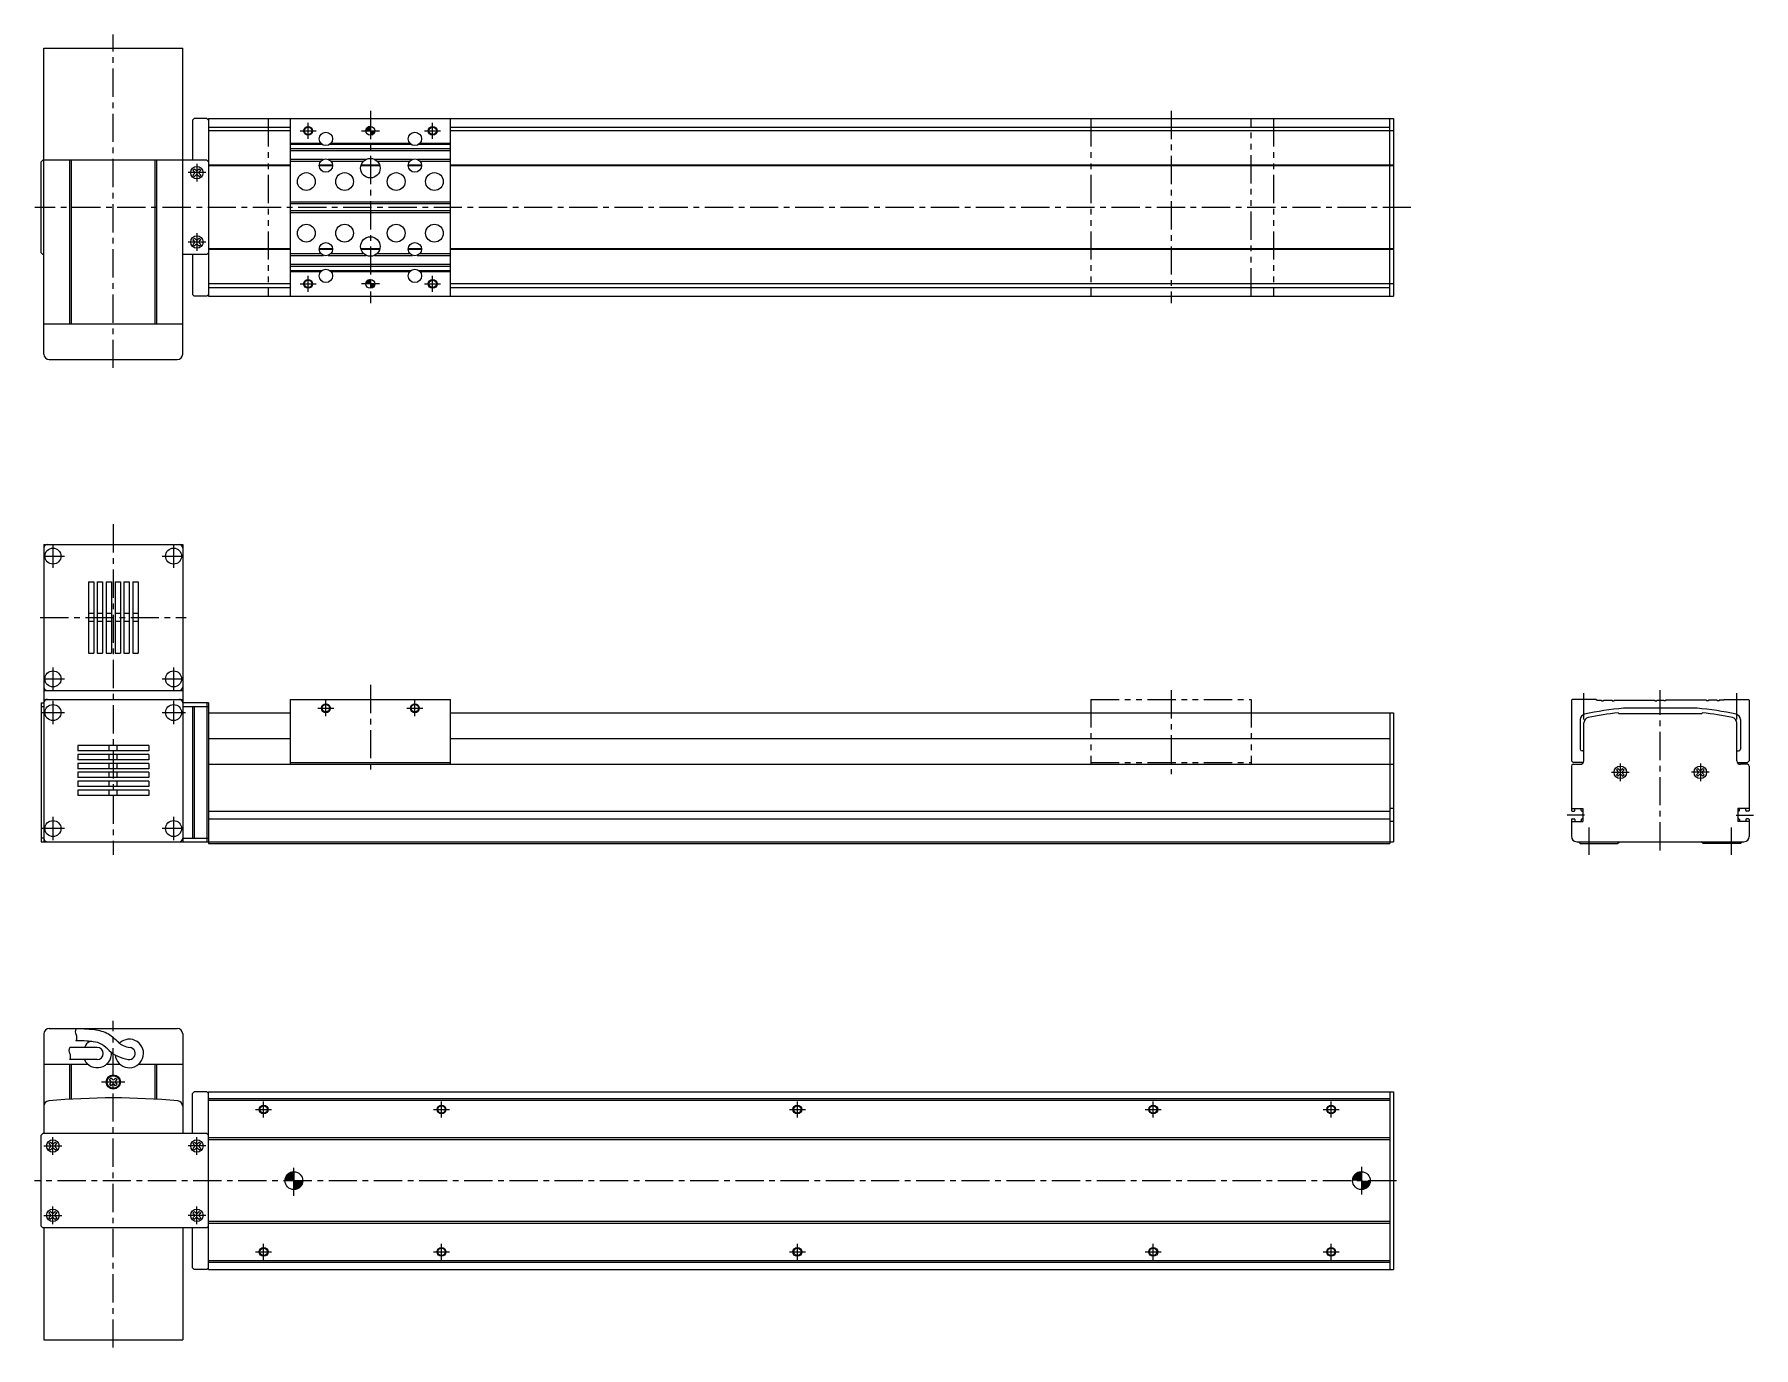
# Model space of a CAD drawing. Extents: x 0 to 1380, y -8 to 734.
# Drawn here: x 414 to 1380, y -4 to 734 of the extents above; entities that cross this region are included whole.
import ezdxf

# ---------------------------------------------------------------- set-up
doc = ezdxf.new("R2010")
doc.units = 0
doc.header["$LTSCALE"] = 0.5
doc.linetypes.add('CENTER', pattern=[50.8, 31.75, -6.35, 6.35, -6.35])
doc.linetypes.add('PHANTOM', pattern=[63.5, 31.75, -6.35, 6.35, -6.35, 6.35, -6.35])
for name, color, linetype in [('MSM_CENTER', 1, 'CENTER'), ('MSM_CONTINUOUS', 7, 'CONTINUOUS'), ('MSM_IMAGINARY', 6, 'PHANTOM'), ('MSM_NARROW', 5, 'CONTINUOUS')]:
    doc.layers.add(name, color=color, linetype=linetype)

# ---------------------------------------------------------------- blocks, each defined once
blk = doc.blocks.new('*U5')
at = {"layer": 'MSM_CONTINUOUS', "linetype": 'CONTINUOUS'}
for p, q in [((600.72, 680.75), (600.39, 679.5)), ((601.64, 681.67), (600.72, 680.75)), ((602.89, 682), (601.64, 681.67)), ((602.89, 681.67), (602.89, 682)), ((602.89, 681.67), (602.89, 680.75)), ((602.89, 680.75), (602.89, 679.5)), ((602.89, 679.5), (602.89, 678.25)), ((602.89, 678.25), (602.89, 677.33)), ((604.14, 677.33), (602.89, 677)), ((602.89, 677), (602.89, 677.33)), ((605.05, 678.25), (604.14, 677.33)), ((605.39, 679.5), (605.05, 678.25))]:
    blk.add_line(p, q, dxfattribs=at)
for points in [[(600.72, 680.75), (600.39, 679.5), (602.89, 679.5)], [(601.64, 681.67), (600.72, 680.75), (602.89, 680.75)], [(602.89, 682), (601.64, 681.67), (602.89, 681.67)], [(602.89, 679.5), (602.89, 678.25), (605.05, 678.25)], [(602.89, 678.25), (602.89, 677.33), (604.14, 677.33)]]:
    blk.add_solid(points, dxfattribs=at)
at = {"layer": 'MSM_CONTINUOUS', "linetype": 'CONTINUOUS', "extrusion": (0, 0, -1)}
for points in [[(-600.72, 680.75), (-602.89, 680.75), (-602.89, 679.5)], [(-601.64, 681.67), (-602.89, 681.67), (-602.89, 680.75)], [(-602.89, 679.5), (-605.39, 679.5), (-605.05, 678.25)], [(-602.89, 678.25), (-605.05, 678.25), (-604.14, 677.33)], [(-602.89, 677.33), (-604.14, 677.33), (-602.89, 677)]]:
    blk.add_solid(points, dxfattribs=at)
blk = doc.blocks.new('*U6')
at = {"layer": 'MSM_CONTINUOUS', "linetype": 'CONTINUOUS'}
for p, q in [((600.72, 594.75), (600.39, 593.5)), ((601.64, 595.67), (600.72, 594.75)), ((602.89, 596), (601.64, 595.67)), ((602.89, 595.67), (602.89, 596)), ((602.89, 595.67), (602.89, 594.75)), ((602.89, 594.75), (602.89, 593.5)), ((602.89, 593.5), (602.89, 592.25)), ((602.89, 592.25), (602.89, 591.33)), ((604.14, 591.33), (602.89, 591)), ((602.89, 591), (602.89, 591.33)), ((605.05, 592.25), (604.14, 591.33)), ((605.39, 593.5), (605.05, 592.25))]:
    blk.add_line(p, q, dxfattribs=at)
for points in [[(600.72, 594.75), (600.39, 593.5), (602.89, 593.5)], [(601.64, 595.67), (600.72, 594.75), (602.89, 594.75)], [(602.89, 596), (601.64, 595.67), (602.89, 595.67)], [(602.89, 593.5), (602.89, 592.25), (605.05, 592.25)], [(602.89, 592.25), (602.89, 591.33), (604.14, 591.33)]]:
    blk.add_solid(points, dxfattribs=at)
at = {"layer": 'MSM_CONTINUOUS', "linetype": 'CONTINUOUS', "extrusion": (0, 0, -1)}
for points in [[(-600.72, 594.75), (-602.89, 594.75), (-602.89, 593.5)], [(-601.64, 595.67), (-602.89, 595.67), (-602.89, 594.75)], [(-602.89, 593.5), (-605.39, 593.5), (-605.05, 592.25)], [(-602.89, 592.25), (-605.05, 592.25), (-604.14, 591.33)], [(-602.89, 591.33), (-604.14, 591.33), (-602.89, 591)]]:
    blk.add_solid(points, dxfattribs=at)
blk = doc.blocks.new('*U7')
at = {"layer": 'MSM_CONTINUOUS', "linetype": 'CONTINUOUS'}
for p, q in [((555.27, 91.41), (554.89, 89.5)), ((556.35, 93.04), (555.27, 91.41)), ((557.97, 94.12), (556.35, 93.04)), ((559.89, 94.5), (557.97, 94.12)), ((559.89, 94.12), (559.89, 94.5)), ((559.89, 94.12), (559.89, 93.04)), ((559.89, 93.04), (559.89, 91.41)), ((559.89, 91.41), (559.89, 89.5)), ((559.89, 89.5), (559.89, 87.59)), ((559.89, 87.59), (559.89, 85.96)), ((564.51, 87.59), (563.42, 85.96)), ((564.89, 89.5), (564.51, 87.59)), ((559.89, 85.96), (559.89, 84.88)), ((561.8, 84.88), (559.89, 84.5)), ((559.89, 84.5), (559.89, 84.88)), ((563.42, 85.96), (561.8, 84.88))]:
    blk.add_line(p, q, dxfattribs=at)
for points in [[(555.27, 91.41), (554.89, 89.5), (559.89, 89.5)], [(556.35, 93.04), (555.27, 91.41), (559.89, 91.41)], [(557.97, 94.12), (556.35, 93.04), (559.89, 93.04)], [(559.89, 94.5), (557.97, 94.12), (559.89, 94.12)], [(559.89, 89.5), (559.89, 87.59), (564.51, 87.59)], [(559.89, 87.59), (559.89, 85.96), (563.42, 85.96)], [(559.89, 85.96), (559.89, 84.88), (561.8, 84.88)]]:
    blk.add_solid(points, dxfattribs=at)
at = {"layer": 'MSM_CONTINUOUS', "linetype": 'CONTINUOUS', "extrusion": (0, 0, -1)}
for points in [[(-555.27, 91.41), (-559.89, 91.41), (-559.89, 89.5)], [(-556.35, 93.04), (-559.89, 93.04), (-559.89, 91.41)], [(-557.97, 94.12), (-559.89, 94.12), (-559.89, 93.04)], [(-559.89, 89.5), (-564.89, 89.5), (-564.51, 87.59)], [(-559.89, 87.59), (-564.51, 87.59), (-563.42, 85.96)], [(-559.89, 85.96), (-563.42, 85.96), (-561.8, 84.88)], [(-559.89, 84.88), (-561.8, 84.88), (-559.89, 84.5)]]:
    blk.add_solid(points, dxfattribs=at)
blk = doc.blocks.new('*U8')
at = {"layer": 'MSM_CONTINUOUS', "linetype": 'CONTINUOUS'}
for p, q in [((1155.27, 91.41), (1154.89, 89.5)), ((1156.35, 93.04), (1155.27, 91.41)), ((1157.97, 94.12), (1156.35, 93.04)), ((1159.89, 94.5), (1157.97, 94.12)), ((1159.89, 94.12), (1159.89, 94.5)), ((1159.89, 94.12), (1159.89, 93.04)), ((1159.89, 93.04), (1159.89, 91.41)), ((1159.89, 91.41), (1159.89, 89.5)), ((1159.89, 89.5), (1159.89, 87.59)), ((1159.89, 87.59), (1159.89, 85.96)), ((1164.51, 87.59), (1163.42, 85.96)), ((1164.89, 89.5), (1164.51, 87.59)), ((1159.89, 85.96), (1159.89, 84.88)), ((1161.8, 84.88), (1159.89, 84.5)), ((1159.89, 84.5), (1159.89, 84.88)), ((1163.42, 85.96), (1161.8, 84.88))]:
    blk.add_line(p, q, dxfattribs=at)
for points in [[(1155.27, 91.41), (1154.89, 89.5), (1159.89, 89.5)], [(1156.35, 93.04), (1155.27, 91.41), (1159.89, 91.41)], [(1157.97, 94.12), (1156.35, 93.04), (1159.89, 93.04)], [(1159.89, 94.5), (1157.97, 94.12), (1159.89, 94.12)], [(1159.89, 89.5), (1159.89, 87.59), (1164.51, 87.59)], [(1159.89, 87.59), (1159.89, 85.96), (1163.42, 85.96)], [(1159.89, 85.96), (1159.89, 84.88), (1161.8, 84.88)]]:
    blk.add_solid(points, dxfattribs=at)
at = {"layer": 'MSM_CONTINUOUS', "linetype": 'CONTINUOUS', "extrusion": (0, 0, -1)}
for points in [[(-1155.27, 91.41), (-1159.89, 91.41), (-1159.89, 89.5)], [(-1156.35, 93.04), (-1159.89, 93.04), (-1159.89, 91.41)], [(-1157.97, 94.12), (-1159.89, 94.12), (-1159.89, 93.04)], [(-1159.89, 89.5), (-1164.89, 89.5), (-1164.51, 87.59)], [(-1159.89, 87.59), (-1164.51, 87.59), (-1163.42, 85.96)], [(-1159.89, 85.96), (-1163.42, 85.96), (-1161.8, 84.88)], [(-1159.89, 84.88), (-1161.8, 84.88), (-1159.89, 84.5)]]:
    blk.add_solid(points, dxfattribs=at)

msp = doc.modelspace()

# ---------------------------------------------------------------- linework, layer by layer
at = {"layer": 'MSM_CENTER'}
for p, q in [((458.39, 546.26), (458.39, 733.71)), ((602.89, 690.79), (602.89, 582.59)), ((1052.89, 690.79), (1052.89, 582.59)), ((563.39, 679.5), (572.39, 679.5)), ((567.89, 675), (567.89, 684)), ((597.85, 679.5), (607.93, 679.5)), ((633.39, 679.5), (642.39, 679.5)), ((637.89, 675), (637.89, 684)), ((505.39, 661), (505.39, 651)), ((510.39, 656), (500.39, 656)), ((1187.74, 636.5), (414.3, 636.5)), ((505.39, 622), (505.39, 612)), ((510.39, 617), (500.39, 617)), ((563.39, 593.5), (572.39, 593.5)), ((567.89, 589), (567.89, 598)), ((607.93, 593.5), (597.85, 593.5)), ((633.39, 593.5), (642.39, 593.5)), ((637.89, 589), (637.89, 598)), ((458.39, 458.37), (458.39, 272.59)), ((424.49, 447), (424.49, 434)), ((492.29, 447), (492.29, 434)), ((419.39, 440.5), (430.99, 440.5)), ((485.79, 440.5), (497.39, 440.5)), ((417.39, 406), (499.39, 406)), ((424.49, 378), (424.49, 365)), ((492.29, 378), (492.29, 365)), ((419.39, 371.5), (430.99, 371.5)), ((485.79, 371.5), (497.39, 371.5)), ((602.89, 368.15), (602.89, 318.54)), ((424.49, 359.1), (424.49, 346.1)), ((492.29, 359.1), (492.29, 346.1)), ((577.89, 350.5), (577.89, 359.5)), ((627.89, 350.5), (627.89, 359.5)), ((1052.89, 365.2), (1052.89, 318.05)), ((1284.89, 348.74), (1284.89, 363.49)), ((1327.89, 275.08), (1327.89, 365.19)), ((1370.89, 348.74), (1370.89, 363.49)), ((417.89, 352.6), (430.99, 352.6)), ((485.79, 352.6), (499.03, 352.6)), ((573.39, 355), (582.39, 355)), ((623.39, 355), (632.39, 355)), ((1300.39, 319), (1310.39, 319)), ((1305.39, 324), (1305.39, 314)), ((1355.39, 319), (1345.39, 319)), ((1350.39, 324), (1350.39, 314)), ((424.49, 293.9), (424.49, 280.9)), ((492.29, 293.9), (492.29, 280.9)), ((1285.3, 295), (1275.45, 295)), ((1370.47, 295), (1380.32, 295)), ((430.99, 287.4), (417.89, 287.4)), ((497.39, 287.4), (485.79, 287.4)), ((1287.89, 272.68), (1287.89, 288.07)), ((1367.89, 272.68), (1367.89, 288.07)), ((458.39, -4.31), (458.39, 179.31)), ((451.85, 145), (464.93, 145)), ((538.39, 129.5), (547.39, 129.5)), ((542.89, 125), (542.89, 134)), ((638.39, 129.5), (647.39, 129.5)), ((642.89, 125), (642.89, 134)), ((838.39, 129.5), (847.39, 129.5)), ((842.89, 125), (842.89, 134)), ((1038.39, 129.5), (1047.39, 129.5)), ((1042.89, 125), (1042.89, 134)), ((1138.39, 129.5), (1147.39, 129.5)), ((1142.89, 125), (1142.89, 134)), ((419.39, 109), (429.39, 109)), ((424.39, 104), (424.39, 114)), ((510.39, 109), (500.39, 109)), ((505.39, 104), (505.39, 114)), ((559.89, 80.94), (559.89, 98.06)), ((1159.89, 97.3), (1159.89, 81.7)), ((1179.54, 89.5), (414.05, 89.5)), ((419.39, 70), (429.39, 70)), ((424.39, 65), (424.39, 75)), ((510.39, 70), (500.39, 70)), ((505.39, 65), (505.39, 75)), ((538.39, 49.5), (547.39, 49.5)), ((542.89, 45), (542.89, 54)), ((638.39, 49.5), (647.39, 49.5)), ((642.89, 45), (642.89, 54)), ((838.39, 49.5), (847.39, 49.5)), ((842.89, 45), (842.89, 54)), ((1038.39, 49.5), (1047.39, 49.5)), ((1042.89, 45), (1042.89, 54)), ((1138.39, 49.5), (1147.39, 49.5)), ((1142.89, 45), (1142.89, 54))]:
    msp.add_line(p, q, dxfattribs=at)
at = {"layer": 'MSM_CONTINUOUS'}
for p, q in [((419.39, 726), (497.39, 726)), ((419.39, 554), (419.39, 726)), ((497.39, 554), (497.39, 726)), ((502.89, 685.5), (503.89, 686.5)), ((510.89, 686.5), (503.89, 686.5)), ((510.89, 686.5), (511.89, 685.5)), ((511.89, 686.5), (1177.89, 686.5)), ((511.89, 686.5), (511.89, 586.5)), ((557.89, 686.5), (557.89, 586.5)), ((647.89, 586.5), (647.89, 686.5)), ((1175.89, 586.5), (1175.89, 686.5)), ((1177.89, 686.5), (1177.89, 586.5)), ((502.89, 685.5), (502.89, 663)), ((511.89, 681.5), (557.89, 681.5)), ((557.89, 679.5), (511.89, 679.5)), ((647.89, 681.5), (1175.89, 681.5)), ((1177.89, 679.5), (647.89, 679.5)), ((557.89, 672.5), (575.09, 672.5)), ((557.89, 672), (575.64, 672)), ((557.89, 669.5), (647.89, 669.5)), ((557.89, 668.5), (647.89, 668.5)), ((580.14, 672), (625.64, 672)), ((580.68, 672.5), (625.09, 672.5)), ((630.14, 672), (647.89, 672)), ((630.68, 672.5), (647.89, 672.5)), ((418.89, 663), (417.89, 662)), ((417.89, 611), (417.89, 662)), ((510.89, 663), (418.89, 663)), ((433.89, 571), (433.89, 663)), ((434.89, 571), (434.89, 663)), ((481.89, 571), (481.89, 663)), ((482.89, 571), (482.89, 663)), ((503.19, 657.33), (504.06, 658.19)), ((503.19, 657.33), (504.1, 656.42)), ((504.06, 658.19), (504.97, 657.28)), ((506.72, 658.19), (505.81, 657.28)), ((507.58, 657.33), (506.67, 656.42)), ((506.72, 658.19), (507.58, 657.33)), ((510.89, 663), (511.89, 662)), ((557.89, 660.2), (511.89, 660.2)), ((557.89, 659.8), (511.89, 659.8)), ((557.89, 663.5), (576.54, 663.5)), ((557.89, 662.5), (575.09, 662.5)), ((581.63, 660.2), (574.14, 660.2)), ((581.63, 659.8), (574.14, 659.8)), ((579.23, 663.5), (600.59, 663.5)), ((580.68, 662.5), (599.11, 662.5)), ((608.23, 659.8), (597.54, 659.8)), ((608.12, 660.2), (597.66, 660.2)), ((605.18, 663.5), (626.54, 663.5)), ((606.66, 662.5), (625.09, 662.5)), ((631.63, 660.2), (624.14, 660.2)), ((631.63, 659.8), (624.14, 659.8)), ((629.23, 663.5), (647.89, 663.5)), ((630.68, 662.5), (647.89, 662.5)), ((1177.89, 660.2), (647.89, 660.2)), ((1177.89, 659.8), (647.89, 659.8)), ((504.1, 655.58), (503.19, 654.67)), ((503.19, 654.67), (504.06, 653.81)), ((504.97, 654.72), (504.06, 653.81)), ((505.81, 654.72), (506.72, 653.81)), ((506.67, 655.58), (507.58, 654.67)), ((506.72, 653.81), (507.58, 654.67)), ((647.89, 639.5), (557.89, 639.5)), ((647.89, 638.5), (557.89, 638.5)), ((647.89, 634.5), (557.89, 634.5)), ((647.89, 633.5), (557.89, 633.5)), ((503.19, 618.33), (504.06, 619.19)), ((504.06, 619.19), (504.97, 618.28)), ((506.72, 619.19), (505.81, 618.28)), ((506.72, 619.19), (507.58, 618.33)), ((418.89, 610), (417.89, 611)), ((419.39, 610), (418.89, 610)), ((510.89, 610), (497.39, 610)), ((502.89, 610), (502.89, 587.5)), ((503.19, 618.33), (504.1, 617.42)), ((504.1, 616.58), (503.19, 615.67)), ((503.19, 615.67), (504.06, 614.81)), ((504.97, 615.72), (504.06, 614.81)), ((505.81, 615.72), (506.72, 614.81)), ((507.58, 618.33), (506.67, 617.42)), ((506.67, 616.58), (507.58, 615.67)), ((506.72, 614.81), (507.58, 615.67)), ((510.89, 610), (511.89, 611)), ((557.89, 613.2), (511.89, 613.2)), ((557.89, 612.8), (511.89, 612.8)), ((557.89, 610.5), (575.09, 610.5)), ((557.89, 609.5), (576.54, 609.5)), ((581.63, 613.2), (574.14, 613.2)), ((581.63, 612.8), (574.14, 612.8)), ((579.23, 609.5), (600.59, 609.5)), ((580.68, 610.5), (599.11, 610.5)), ((608.23, 613.2), (597.54, 613.2)), ((608.12, 612.8), (597.66, 612.8)), ((605.18, 609.5), (626.54, 609.5)), ((606.66, 610.5), (625.09, 610.5)), ((631.63, 613.2), (624.14, 613.2)), ((631.63, 612.8), (624.14, 612.8)), ((629.23, 609.5), (647.89, 609.5)), ((630.68, 610.5), (647.89, 610.5)), ((1177.89, 613.2), (647.89, 613.2)), ((1177.89, 612.8), (647.89, 612.8)), ((557.89, 604.5), (647.89, 604.5)), ((557.89, 603.5), (647.89, 603.5)), ((557.89, 601), (575.64, 601)), ((557.89, 600.5), (575.09, 600.5)), ((580.14, 601), (625.64, 601)), ((580.68, 600.5), (625.09, 600.5)), ((630.14, 601), (647.89, 601)), ((630.68, 600.5), (647.89, 600.5)), ((557.89, 593.5), (511.89, 593.5)), ((511.89, 591.5), (557.89, 591.5)), ((1177.89, 593.5), (647.89, 593.5)), ((647.89, 591.5), (1175.89, 591.5)), ((503.89, 586.5), (502.89, 587.5)), ((510.89, 586.5), (503.89, 586.5)), ((511.89, 587.5), (510.89, 586.5)), ((511.89, 586.5), (1177.89, 586.5)), ((419.39, 571), (497.39, 571)), ((422.39, 551), (494.39, 551)), ((419.39, 447), (497.39, 447)), ((419.39, 447), (419.39, 280)), ((497.39, 447), (497.39, 280)), ((444.39, 426), (444.39, 386)), ((444.39, 426), (447.39, 426)), ((447.39, 426), (447.39, 386)), ((449.39, 426), (449.39, 386)), ((449.39, 426), (452.39, 426)), ((452.39, 426), (452.39, 386)), ((454.39, 426), (454.39, 386)), ((454.39, 426), (457.39, 426)), ((457.39, 426), (457.39, 386)), ((459.39, 426), (459.39, 386)), ((459.39, 426), (462.39, 426)), ((462.39, 426), (462.39, 386)), ((464.39, 426), (464.39, 386)), ((464.39, 426), (467.39, 426)), ((467.39, 426), (467.39, 386)), ((469.39, 426), (469.39, 386)), ((469.39, 426), (472.39, 426)), ((472.39, 426), (472.39, 386)), ((447.39, 408.25), (444.39, 408.25)), ((452.39, 408.25), (449.39, 408.25)), ((457.39, 408.25), (454.39, 408.25)), ((462.39, 408.25), (459.39, 408.25)), ((467.39, 408.25), (464.39, 408.25)), ((472.39, 408.25), (469.39, 408.25)), ((447.39, 403.75), (444.39, 403.75)), ((452.39, 403.75), (449.39, 403.75)), ((457.39, 403.75), (454.39, 403.75)), ((462.39, 403.75), (459.39, 403.75)), ((467.39, 403.75), (464.39, 403.75)), ((472.39, 403.75), (469.39, 403.75)), ((444.39, 386), (447.39, 386)), ((449.39, 386), (452.39, 386)), ((454.39, 386), (457.39, 386)), ((459.39, 386), (462.39, 386)), ((464.39, 386), (467.39, 386)), ((469.39, 386), (472.39, 386)), ((417.89, 358), (417.89, 280)), ((417.89, 358), (419.39, 358)), ((419.39, 365), (497.39, 365)), ((419.39, 360), (497.39, 360)), ((511.89, 358), (497.39, 358)), ((510.89, 358), (510.89, 280)), ((511.89, 358), (511.89, 279)), ((557.89, 360), (557.89, 323.5)), ((557.89, 360), (647.89, 360)), ((647.89, 323.5), (647.89, 360)), ((1277.89, 359.5), (1278.39, 360)), ((1277.89, 359.5), (1277.89, 325.5)), ((1291.89, 360), (1278.39, 360)), ((1291.89, 360), (1292.39, 359.5)), ((1292.39, 359.5), (1294.89, 359.5)), ((1294.89, 359.5), (1294.89, 359.2)), ((1294.89, 359.2), (1295.89, 359.2)), ((1295.89, 359.5), (1300.89, 359.5)), ((1295.89, 359.5), (1295.89, 359.2)), ((1300.89, 359.5), (1300.89, 359.2)), ((1300.89, 359.2), (1301.89, 359.2)), ((1301.89, 359.5), (1324.89, 359.5)), ((1301.89, 359.5), (1301.89, 359.2)), ((1324.89, 359.5), (1324.89, 359.2)), ((1324.89, 359.2), (1325.89, 359.2)), ((1325.89, 359.5), (1325.89, 359.2)), ((1325.89, 359.5), (1329.89, 359.5)), ((1329.89, 359.5), (1329.89, 359.2)), ((1330.89, 359.2), (1329.89, 359.2)), ((1353.89, 359.5), (1330.89, 359.5)), ((1330.89, 359.5), (1330.89, 359.2)), ((1353.89, 359.5), (1353.89, 359.2)), ((1354.89, 359.2), (1353.89, 359.2)), ((1359.89, 359.5), (1354.89, 359.5)), ((1354.89, 359.5), (1354.89, 359.2)), ((1359.89, 359.5), (1359.89, 359.2)), ((1360.89, 359.2), (1359.89, 359.2)), ((1360.89, 359.5), (1360.89, 359.2)), ((1363.39, 359.5), (1360.89, 359.5)), ((1363.89, 360), (1363.39, 359.5)), ((1363.89, 360), (1377.39, 360)), ((1377.89, 359.5), (1377.39, 360)), ((1377.89, 359.5), (1377.89, 325.5)), ((417.89, 356), (419.39, 356)), ((497.39, 356), (511.89, 356)), ((502.89, 356), (502.89, 282)), ((503.89, 356), (503.89, 282)), ((511.89, 352.5), (557.89, 352.5)), ((647.89, 352.5), (1177.89, 352.5)), ((1175.89, 352.5), (1175.89, 279)), ((1177.89, 352.5), (1177.89, 280)), ((1282.89, 348.67), (1282.89, 332)), ((1304.58, 352.1), (1304.18, 352.5)), ((1304.58, 352.1), (1351.19, 352.1)), ((1348.52, 355), (1307.25, 355)), ((1351.19, 352.1), (1351.59, 352.5)), ((1372.89, 348.67), (1372.89, 332)), ((1284.89, 325.5), (1284.89, 346.81)), ((1370.89, 325.5), (1370.89, 346.81)), ((478.39, 334), (438.39, 334)), ((438.39, 334), (438.39, 331)), ((478.39, 331), (438.39, 331)), ((478.39, 329), (438.39, 329)), ((438.39, 329), (438.39, 326)), ((456.14, 331), (456.14, 334)), ((456.14, 326), (456.14, 329)), ((460.64, 331), (460.64, 334)), ((460.64, 326), (460.64, 329)), ((478.39, 334), (478.39, 331)), ((478.39, 329), (478.39, 326)), ((511.89, 338), (557.89, 338)), ((647.89, 338), (1175.89, 338)), ((1284.89, 331), (1283.89, 331)), ((1370.89, 331), (1371.89, 331)), ((478.39, 326), (438.39, 326)), ((478.39, 324), (438.39, 324)), ((438.39, 324), (438.39, 321)), ((478.39, 321), (438.39, 321)), ((478.39, 319), (438.39, 319)), ((438.39, 319), (438.39, 316)), ((456.14, 321), (456.14, 324)), ((456.14, 316), (456.14, 319)), ((460.64, 321), (460.64, 324)), ((460.64, 316), (460.64, 319)), ((478.39, 324), (478.39, 321)), ((478.39, 319), (478.39, 316)), ((511.89, 323.5), (1177.89, 323.5)), ((557.89, 324.5), (647.89, 324.5)), ((1277.89, 325.5), (1278.89, 324.5)), ((1277.89, 322.5), (1277.89, 297.55)), ((1284.62, 324.5), (1278.89, 324.5)), ((1278.89, 323.5), (1282.89, 323.5)), ((1303.19, 320.33), (1304.06, 321.19)), ((1303.19, 320.33), (1304.1, 319.42)), ((1304.06, 321.19), (1304.97, 320.28)), ((1306.72, 321.19), (1305.81, 320.28)), ((1307.58, 320.33), (1306.67, 319.42)), ((1306.72, 321.19), (1307.58, 320.33)), ((1349.06, 321.19), (1348.19, 320.33)), ((1348.19, 320.33), (1349.1, 319.42)), ((1349.06, 321.19), (1349.97, 320.28)), ((1351.72, 321.19), (1350.81, 320.28)), ((1352.58, 320.33), (1351.67, 319.42)), ((1352.58, 320.33), (1351.72, 321.19)), ((1371.15, 324.5), (1376.89, 324.5)), ((1376.89, 323.5), (1372.89, 323.5)), ((1377.89, 325.5), (1376.89, 324.5)), ((1377.89, 322.5), (1377.89, 297.55)), ((478.39, 316), (438.39, 316)), ((478.39, 314), (438.39, 314)), ((438.39, 314), (438.39, 311)), ((478.39, 311), (438.39, 311)), ((456.14, 311), (456.14, 314)), ((460.64, 311), (460.64, 314)), ((478.39, 314), (478.39, 311)), ((1304.1, 318.58), (1303.19, 317.67)), ((1303.19, 317.67), (1304.06, 316.81)), ((1304.97, 317.72), (1304.06, 316.81)), ((1305.81, 317.72), (1306.72, 316.81)), ((1306.67, 318.58), (1307.58, 317.67)), ((1306.72, 316.81), (1307.58, 317.67)), ((1349.1, 318.58), (1348.19, 317.67)), ((1349.06, 316.81), (1348.19, 317.67)), ((1349.97, 317.72), (1349.06, 316.81)), ((1350.81, 317.72), (1351.72, 316.81)), ((1351.67, 318.58), (1352.58, 317.67)), ((1352.58, 317.67), (1351.72, 316.81)), ((478.39, 309), (438.39, 309)), ((438.39, 309), (438.39, 306)), ((478.39, 306), (438.39, 306)), ((456.14, 306), (456.14, 309)), ((460.64, 306), (460.64, 309)), ((478.39, 309), (478.39, 306)), ((511.89, 297.15), (1175.89, 297.15)), ((511.89, 292.85), (1175.89, 292.85)), ((1177.89, 298.65), (1175.89, 298.65)), ((1177.89, 291.35), (1175.89, 291.35)), ((1277.89, 298.65), (1284.39, 298.65)), ((1277.89, 292.45), (1277.89, 283)), ((1277.89, 291.35), (1284.39, 291.35)), ((1278.29, 297.15), (1279.49, 297.15)), ((1278.29, 292.85), (1279.49, 292.85)), ((1279.89, 297.55), (1279.89, 298.25)), ((1279.89, 292.45), (1279.89, 291.75)), ((1283.39, 297.55), (1283.39, 298.25)), ((1283.39, 292.45), (1283.39, 291.75)), ((1283.79, 297.15), (1283.99, 297.15)), ((1283.79, 292.85), (1283.99, 292.85)), ((1284.39, 298.65), (1284.39, 291.35)), ((1371.39, 298.65), (1371.39, 291.35)), ((1377.89, 298.65), (1371.39, 298.65)), ((1377.89, 291.35), (1371.39, 291.35)), ((1371.99, 297.15), (1371.79, 297.15)), ((1371.99, 292.85), (1371.79, 292.85)), ((1372.39, 297.55), (1372.39, 298.25)), ((1372.39, 292.45), (1372.39, 291.75)), ((1375.89, 297.55), (1375.89, 298.25)), ((1375.89, 292.45), (1375.89, 291.75)), ((1377.49, 297.15), (1376.29, 297.15)), ((1377.49, 292.85), (1376.29, 292.85)), ((1377.89, 292.45), (1377.89, 283)), ((419.39, 282), (417.89, 282)), ((497.39, 282), (511.89, 282)), ((417.89, 280), (1177.89, 280)), ((511.89, 279), (1175.89, 279)), ((1280.89, 280), (1374.89, 280)), ((1281.89, 280), (1282.89, 279)), ((1282.89, 279), (1303.89, 279)), ((1303.89, 279), (1304.89, 280)), ((1351.89, 279), (1350.89, 280)), ((1372.89, 279), (1351.89, 279)), ((1373.89, 280), (1372.89, 279)), ((422.39, 175), (494.39, 175)), ((419.39, 172), (419.39, 116)), ((449.39, 164.4), (433.89, 164.4)), ((497.39, 172), (497.39, 116)), ((419.39, 155), (444.09, 155)), ((449.39, 157.6), (433.89, 157.6)), ((433.89, 135.25), (433.89, 155)), ((434.89, 135.31), (434.89, 155)), ((443.64, 155.44), (443.64, 155)), ((454.68, 155), (462.09, 155)), ((455.14, 155.44), (455.14, 155)), ((461.64, 155.44), (461.64, 155)), ((472.68, 155), (497.39, 155)), ((473.14, 155.44), (473.14, 155)), ((481.89, 135.31), (481.89, 155)), ((482.89, 135.25), (482.89, 155)), ((457.06, 147.19), (456.19, 146.33)), ((457.1, 145.42), (456.19, 146.33)), ((457.97, 146.28), (457.06, 147.19)), ((459.72, 147.19), (458.81, 146.28)), ((460.58, 146.33), (459.67, 145.42)), ((459.72, 147.19), (460.58, 146.33)), ((457.1, 144.58), (456.19, 143.67)), ((456.19, 143.67), (457.06, 142.81)), ((457.97, 143.72), (457.06, 142.81)), ((459.72, 142.81), (458.81, 143.72)), ((460.58, 143.67), (459.67, 144.58)), ((460.58, 143.67), (459.72, 142.81)), ((503.89, 139.5), (502.89, 138.5)), ((502.89, 116), (502.89, 138.5)), ((510.89, 139.5), (503.89, 139.5)), ((510.89, 139.5), (511.89, 138.5)), ((511.89, 139.5), (1177.89, 139.5)), ((511.89, 39.5), (511.89, 139.5)), ((1175.89, 135.5), (511.89, 135.5)), ((1175.89, 139.5), (1175.89, 39.5)), ((1177.89, 139.5), (1177.89, 39.5)), ((1175.89, 134.5), (511.89, 134.5)), ((417.89, 115), (418.89, 116)), ((510.89, 116), (418.89, 116)), ((510.89, 116), (511.89, 115)), ((417.89, 64), (417.89, 115)), ((422.19, 110.33), (423.06, 111.19)), ((422.19, 110.33), (423.1, 109.42)), ((423.1, 108.58), (422.19, 107.67)), ((422.19, 107.67), (423.06, 106.81)), ((423.06, 111.19), (423.97, 110.28)), ((423.97, 107.72), (423.06, 106.81)), ((425.72, 111.19), (424.81, 110.28)), ((424.81, 107.72), (425.72, 106.81)), ((426.58, 110.33), (425.67, 109.42)), ((425.67, 108.58), (426.58, 107.67)), ((425.72, 111.19), (426.58, 110.33)), ((425.72, 106.81), (426.58, 107.67)), ((503.19, 110.33), (504.06, 111.19)), ((503.19, 110.33), (504.1, 109.42)), ((504.1, 108.58), (503.19, 107.67)), ((503.19, 107.67), (504.06, 106.81)), ((504.06, 111.19), (504.97, 110.28)), ((504.97, 107.72), (504.06, 106.81)), ((506.72, 111.19), (505.81, 110.28)), ((505.81, 107.72), (506.72, 106.81)), ((507.58, 110.33), (506.67, 109.42)), ((506.67, 108.58), (507.58, 107.67)), ((506.72, 111.19), (507.58, 110.33)), ((506.72, 106.81), (507.58, 107.67)), ((1175.89, 113.5), (511.89, 113.5)), ((1175.89, 112.5), (511.89, 112.5)), ((422.19, 71.33), (423.06, 72.19)), ((422.19, 71.33), (423.1, 70.42)), ((423.1, 69.58), (422.19, 68.67)), ((422.19, 68.67), (423.06, 67.81)), ((423.06, 72.19), (423.97, 71.28)), ((423.97, 68.72), (423.06, 67.81)), ((425.72, 72.19), (424.81, 71.28)), ((424.81, 68.72), (425.72, 67.81)), ((426.58, 71.33), (425.67, 70.42)), ((425.67, 69.58), (426.58, 68.67)), ((425.72, 72.19), (426.58, 71.33)), ((425.72, 67.81), (426.58, 68.67)), ((503.19, 71.33), (504.06, 72.19)), ((503.19, 71.33), (504.1, 70.42)), ((504.1, 69.58), (503.19, 68.67)), ((503.19, 68.67), (504.06, 67.81)), ((504.06, 72.19), (504.97, 71.28)), ((504.97, 68.72), (504.06, 67.81)), ((506.72, 72.19), (505.81, 71.28)), ((505.81, 68.72), (506.72, 67.81)), ((507.58, 71.33), (506.67, 70.42)), ((506.67, 69.58), (507.58, 68.67)), ((506.72, 72.19), (507.58, 71.33)), ((506.72, 67.81), (507.58, 68.67)), ((417.89, 64), (418.89, 63)), ((510.89, 63), (418.89, 63)), ((419.39, 63), (419.39, 0)), ((497.39, 63), (497.39, 0)), ((502.89, 40.5), (502.89, 63)), ((511.89, 64), (510.89, 63)), ((1175.89, 66.5), (511.89, 66.5)), ((1175.89, 65.5), (511.89, 65.5)), ((503.89, 39.5), (502.89, 40.5)), ((510.89, 39.5), (503.89, 39.5)), ((510.89, 39.5), (511.89, 40.5)), ((1175.89, 44.5), (511.89, 44.5)), ((1175.89, 43.5), (511.89, 43.5)), ((511.89, 39.5), (1177.89, 39.5)), ((419.39, 0), (497.39, 0))]:
    msp.add_line(p, q, dxfattribs=at)
for centre, radius in [((567.89, 679.5), 2.07), ((577.89, 675), 3.75), ((602.89, 679.5), 2.5), ((627.89, 675), 3.75), ((637.89, 679.5), 2.07), ((505.39, 656), 3.5), ((577.89, 660), 3.75), ((602.89, 658.5), 5.5), ((627.89, 660), 3.75), ((566.89, 651), 5), ((588.39, 651), 5), ((617.39, 651), 5), ((638.89, 651), 5), ((505.39, 617), 3.5), ((566.89, 622), 5), ((588.39, 622), 5), ((602.89, 614.5), 5.5), ((617.39, 622), 5), ((638.89, 622), 5), ((577.89, 613), 3.75), ((627.89, 613), 3.75), ((577.89, 598), 3.75), ((627.89, 598), 3.75), ((567.89, 593.5), 2.07), ((602.89, 593.5), 2.5), ((637.89, 593.5), 2.07), ((424.49, 440.5), 4.5), ((492.29, 440.5), 4.5), ((424.49, 371.5), 4.5), ((492.29, 371.5), 4.5), ((424.49, 352.6), 4.5), ((492.29, 352.6), 4.5), ((577.89, 355), 2.07), ((627.89, 355), 2.07), ((1305.39, 319), 3.5), ((1350.39, 319), 3.5), ((424.49, 287.4), 4.5), ((492.29, 287.4), 4.5), ((458.39, 145), 4), ((458.39, 145), 3.5), ((542.89, 129.5), 2.07), ((642.89, 129.5), 2.07), ((842.89, 129.5), 2.07), ((1042.89, 129.5), 2.07), ((1142.89, 129.5), 2.07), ((424.39, 109), 3.5), ((505.39, 109), 3.5), ((559.89, 89.5), 5), ((1159.89, 89.5), 5), ((424.39, 70), 3.5), ((505.39, 70), 3.5), ((542.89, 49.5), 2.07), ((642.89, 49.5), 2.07), ((842.89, 49.5), 2.07), ((1042.89, 49.5), 2.07), ((1142.89, 49.5), 2.07)]:
    msp.add_circle(centre, radius, dxfattribs=at)
for centre, radius, start, end in [((505.39, 657.7), 0.593, 225.00885, 314.99484), ((503.68, 656), 0.593, 315.00875, 44.99932), ((505.39, 654.3), 0.593, 44.99625, 134.99555), ((507.09, 656), 0.593, 135.00096, 224.99535), ((503.68, 617), 0.593, 315.00875, 44.99932), ((505.39, 618.7), 0.593, 225.00885, 314.99484), ((505.39, 615.3), 0.593, 44.99625, 134.99555), ((507.09, 617), 0.593, 135.00096, 224.99535), ((422.39, 554), 3, 180, 270), ((494.39, 554), 3, 270, 0), ((421.39, 445), 2, 90, 180), ((495.39, 445), 2, 0, 90), ((421.39, 367), 2, 180, 270), ((421.39, 358), 2, 90, 180), ((495.39, 367), 2, 270, 0), ((495.39, 358), 2, 0, 90), ((1285.89, 348.67), 3, 102.66176, 180), ((1287.89, 346.81), 3, 101.71513, 180), ((1321.29, 191.1), 164.5, 94.89511, 102.66176), ((1327.89, 153.91), 200, 96.80633, 101.71513), ((1334.49, 191.1), 164.5, 77.33824, 85.10489), ((1327.89, 153.91), 200, 78.28487, 83.19367), ((1367.89, 346.81), 3, 0, 78.28487), ((1369.89, 348.67), 3, 0, 77.33824), ((1283.89, 332), 1, 180, 270), ((1371.89, 332), 1, 270, 0), ((1278.89, 322.5), 1, 90, 180), ((1282.89, 325.5), 2, 270, 0), ((1303.68, 319), 0.593, 315.00875, 44.99932), ((1305.39, 320.7), 0.593, 225.00885, 314.99484), ((1307.09, 319), 0.593, 135.00096, 224.99535), ((1348.68, 319), 0.593, 315.00465, 44.99904), ((1350.39, 320.7), 0.593, 225.00516, 314.99115), ((1352.09, 319), 0.593, 135.00068, 224.99125), ((1372.89, 325.5), 2, 180, 270), ((1376.89, 322.5), 1, 0, 90), ((1305.39, 317.3), 0.593, 44.99625, 134.99555), ((1350.39, 317.3), 0.593, 45.00445, 135.00375), ((1278.29, 297.55), 0.4, 180, 270), ((1278.29, 292.45), 0.4, 90, 180), ((1279.49, 297.55), 0.4, 270, 0), ((1279.49, 292.45), 0.4, 0, 90), ((1280.29, 298.25), 0.4, 90, 180), ((1280.29, 291.75), 0.4, 180, 270), ((1282.99, 298.25), 0.4, 0, 90), ((1282.99, 291.75), 0.4, 270, 0), ((1283.79, 297.55), 0.4, 180, 270), ((1283.79, 292.45), 0.4, 90, 180), ((1283.99, 296.75), 0.4, 0, 90), ((1283.99, 293.25), 0.4, 270, 0), ((1371.79, 296.75), 0.4, 90, 180), ((1371.79, 293.25), 0.4, 180, 270), ((1371.99, 297.55), 0.4, 270, 0), ((1371.99, 292.45), 0.4, 0, 90), ((1372.79, 298.25), 0.4, 90, 180), ((1372.79, 291.75), 0.4, 180, 270), ((1375.49, 298.25), 0.4, 0, 90), ((1375.49, 291.75), 0.4, 270, 0), ((1376.29, 297.55), 0.4, 180, 270), ((1376.29, 292.45), 0.4, 90, 180), ((1377.49, 297.55), 0.4, 270, 0), ((1377.49, 292.45), 0.4, 0, 90), ((421.39, 282), 2, 180, 270), ((495.39, 282), 2, 270, 0), ((1280.89, 283), 3, 180, 270), ((1374.89, 283), 3, 270, 0), ((422.39, 172), 3, 90, 180), ((436.06, 65.02), 109.88, 85.93077, 89.25457), ((440.94, 119.87), 54.83, 82.81023, 86.9459), ((445.62, 153.59), 20.79, 61.04037, 83.96476), ((494.39, 172), 3, 0, 90), ((436.18, 64.32), 103.87, 85.89365, 89.30745), ((449.39, 161), 8, 121.66418, 154.84934), ((441.03, 119.79), 48.2, 82.70514, 86.91966), ((445.8, 154.88), 12.79, 61.04037, 83.96476), ((449.39, 161), 3.4, 270, 90), ((435.77, 142.71), 28.45, 44.38189, 55.21809), ((438.36, 144.71), 32.14, 44.63341, 57.38739), ((467.39, 161), 8, 185.75369, 133.77716), ((469.53, 176.63), 12.5, 228.38673, 243.6117), ((469.95, 178.79), 14.62, 245.90531, 261.59922), ((467.39, 161), 3.35, 260.54744, 82.73839), ((449.39, 161), 8, 205.15066, 4.0514), ((469.6, 177.77), 20.3, 228.32377, 244.61553), ((470.12, 180.02), 22.57, 245.89059, 261.64303), ((456.68, 145), 0.593, 314.99648, 44.99545), ((458.39, 146.7), 0.593, 225.00865, 314.99955), ((460.09, 145), 0.593, 135.00885, 224.99484), ((458.39, -264), 400, 84.79727, 95.20273), ((458.39, 143.3), 0.593, 45.00096, 134.99535), ((422.39, 131.36), 3, 95.20273, 180), ((494.39, 131.36), 3, 0, 84.79727), ((422.68, 109), 0.593, 315.00875, 44.99932), ((424.39, 110.7), 0.593, 225.00885, 314.99484), ((424.39, 107.3), 0.593, 44.99625, 134.99555), ((426.09, 109), 0.593, 135.00096, 224.99535), ((503.68, 109), 0.593, 315.00875, 44.99932), ((505.39, 110.7), 0.593, 225.00885, 314.99484), ((505.39, 107.3), 0.593, 44.99625, 134.99555), ((507.09, 109), 0.593, 135.00096, 224.99535), ((422.68, 70), 0.593, 315.00875, 44.99932), ((424.39, 71.7), 0.593, 225.00885, 314.99484), ((424.39, 68.3), 0.593, 44.99625, 134.99555), ((426.09, 70), 0.593, 135.00096, 224.99535), ((503.68, 70), 0.593, 315.00875, 44.99932), ((505.39, 71.7), 0.593, 225.00885, 314.99484), ((505.39, 68.3), 0.593, 44.99625, 134.99555), ((507.09, 70), 0.593, 135.00096, 224.99535)]:
    msp.add_arc(centre, radius, start, end, dxfattribs=at)
at = {"layer": 'MSM_IMAGINARY'}
for p, q in [((545.39, 686.5), (545.39, 586.5)), ((1007.89, 686.5), (1007.89, 586.5)), ((1097.89, 586.5), (1097.89, 686.5)), ((1110.39, 686.5), (1110.39, 586.5)), ((1007.89, 360), (1007.89, 323.5)), ((1007.89, 360), (1097.89, 360)), ((1097.89, 360), (1097.89, 323.5)), ((1007.89, 324.5), (1097.89, 324.5))]:
    msp.add_line(p, q, dxfattribs=at)
at = {"layer": 'MSM_NARROW'}
for centre in [(567.89, 679.5), (637.89, 679.5), (567.89, 593.5), (637.89, 593.5), (577.89, 355), (627.89, 355), (542.89, 129.5), (642.89, 129.5), (842.89, 129.5), (1042.89, 129.5), (1142.89, 129.5), (542.89, 49.5), (642.89, 49.5), (842.89, 49.5), (1042.89, 49.5), (1142.89, 49.5)]:
    msp.add_circle(centre, 2.5, dxfattribs=at)
for centre, start, end in [((440.16, 173.23), 148.1925, 211.83288), ((436.53, 162.7), 147.22092, 212.77908), ((434.83, 169.92), 326.27472, 31.83288), ((431.25, 159.3), 327.22092, 32.77908)]:
    msp.add_arc(centre, 3.14, start, end, dxfattribs=at)

# ---------------------------------------------------------------- block references
at = {"layer": 'MSM_CONTINUOUS', "linetype": 'CONTINUOUS'}
for name in ['*U5', '*U6', '*U7', '*U8']:
    msp.add_blockref(name, (0, 0), dxfattribs=at)

doc.saveas('drawing.dxf')
